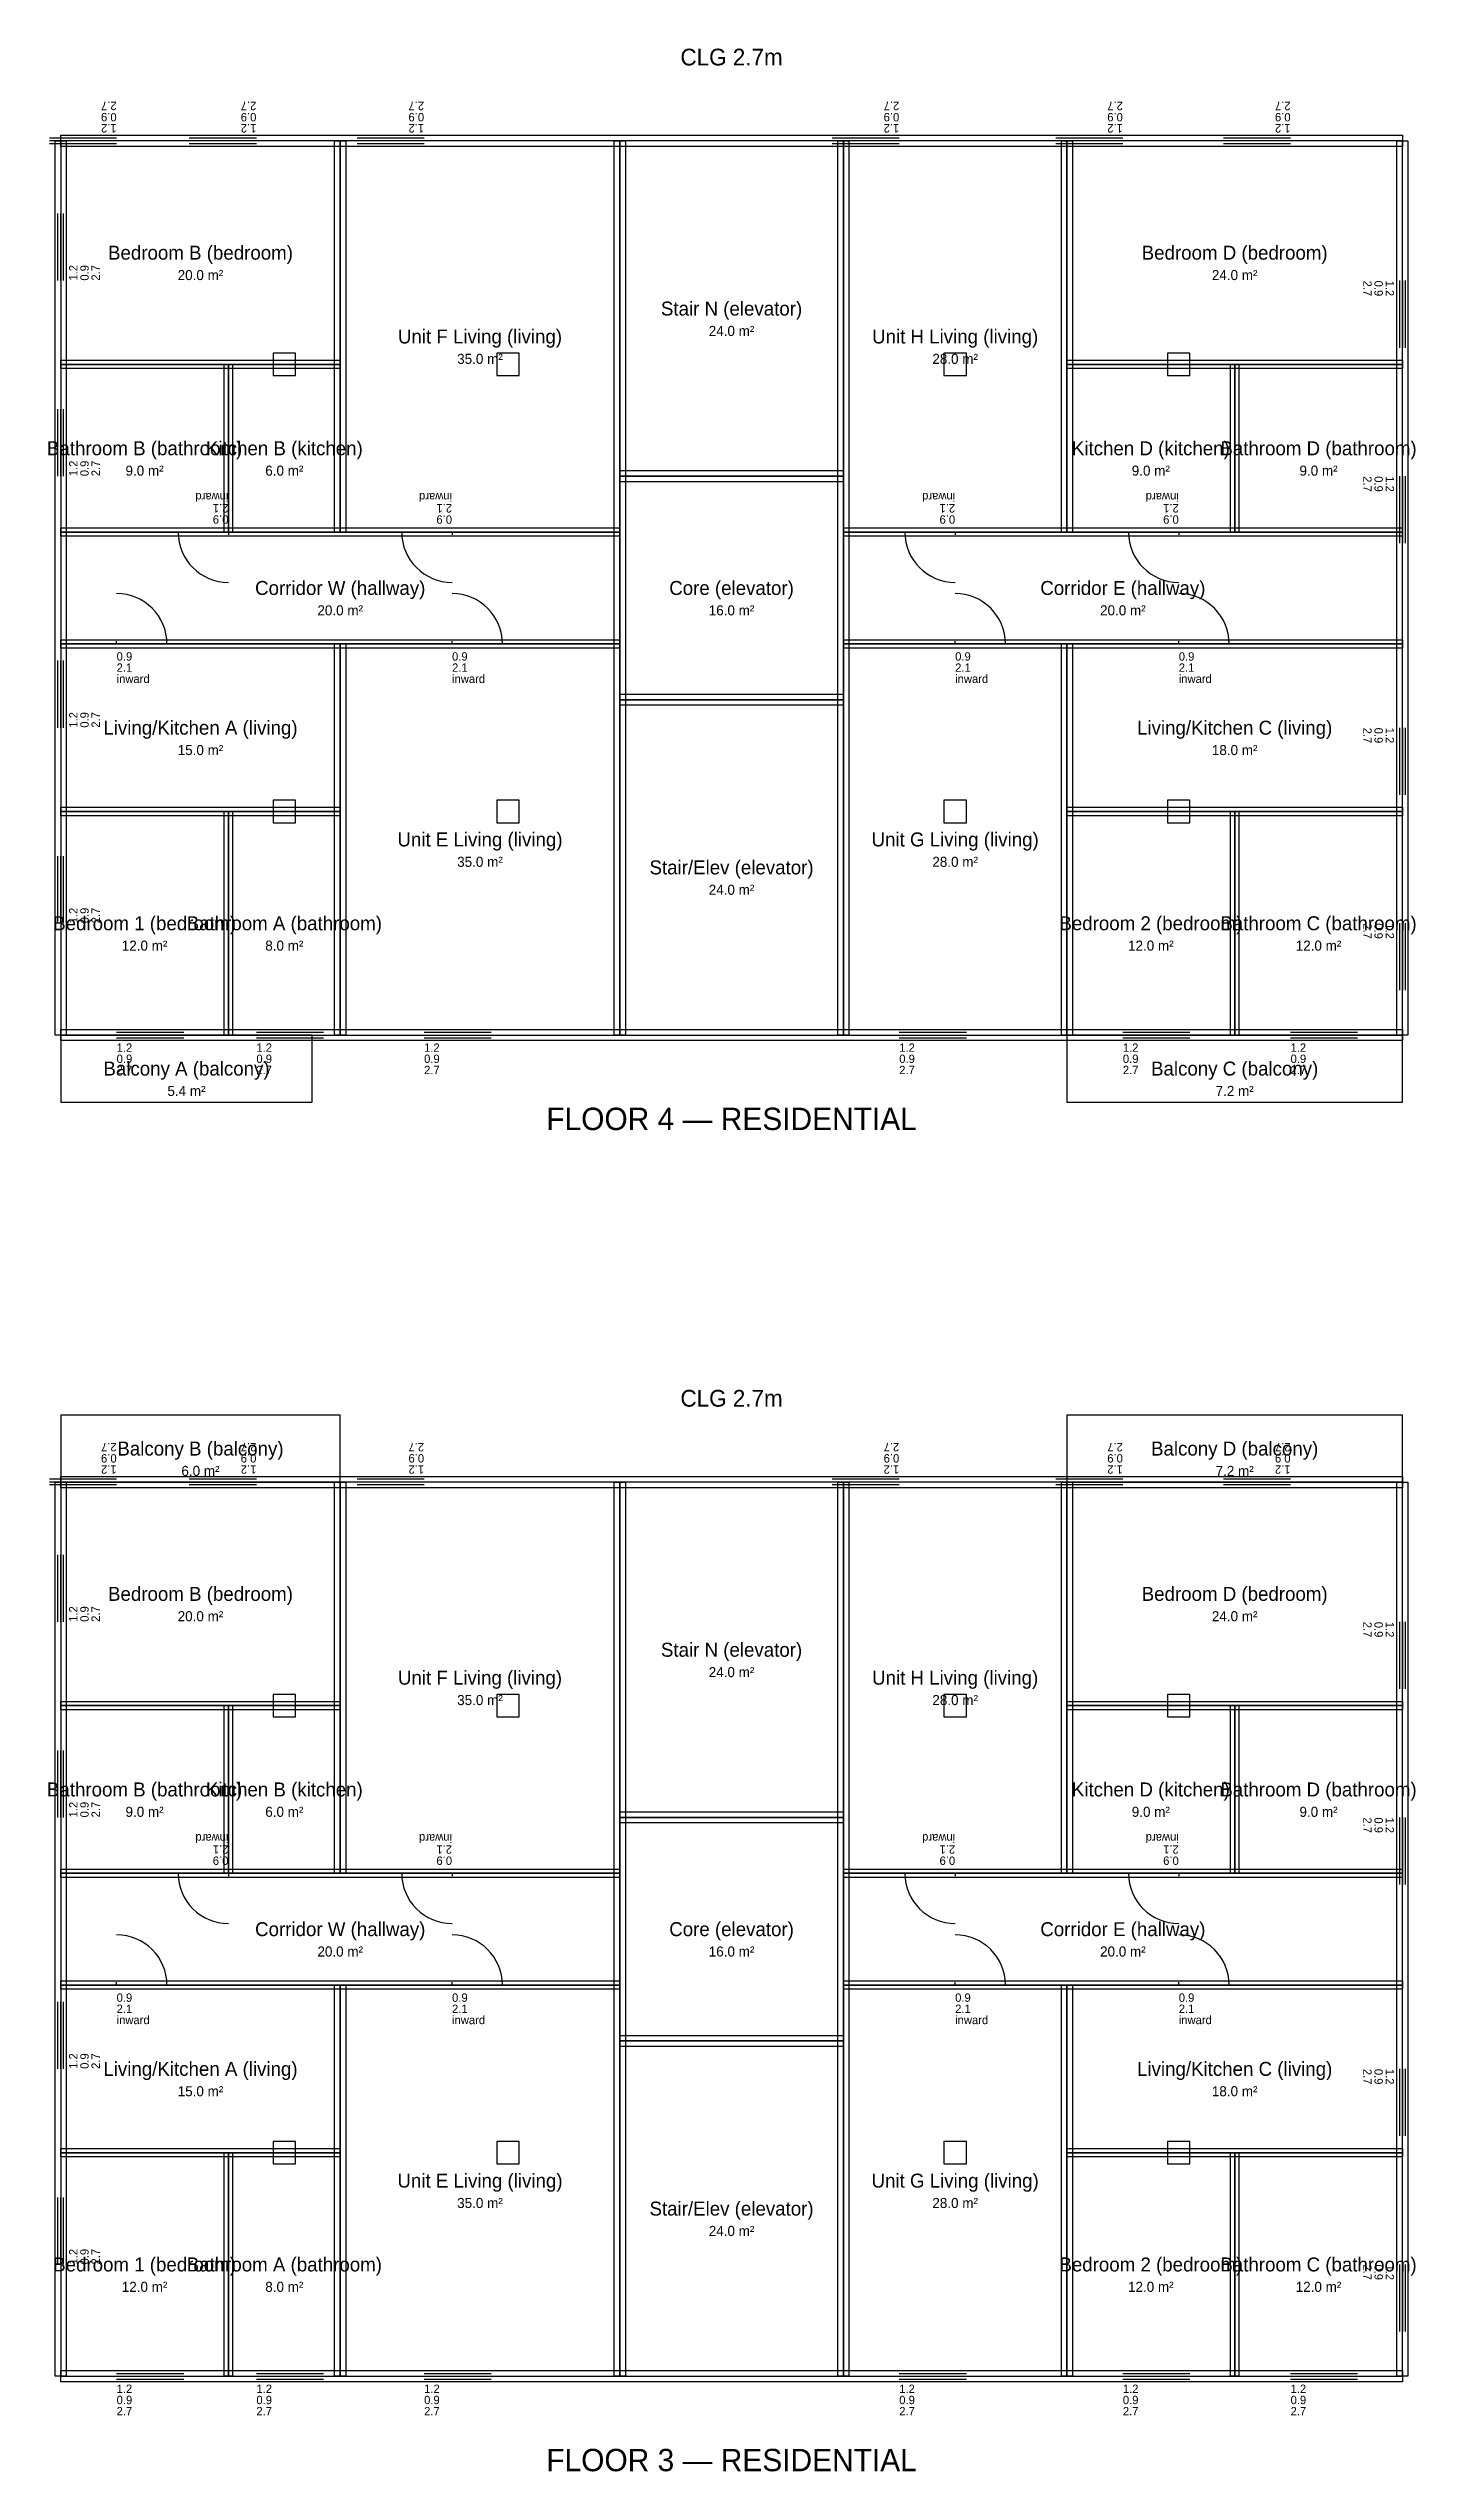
# Model space of a CAD drawing. Header units: metres. Extents: x 0 to 24, y -5 to 138.
# Drawn here: x -0.22 to 24.24, y 46.29 to 89.65 of the extents above; entities that cross this region are included whole.
import ezdxf
from ezdxf.enums import TextEntityAlignment as Align

# ---------------------------------------------------------------- set-up
doc = ezdxf.new("R2010")
doc.units = ezdxf.units.M
for name, color, linetype in [('A-ANNO-CLG', 9, 'Continuous'), ('A-ANNO-FLOR', 7, 'Continuous'), ('A-BALCONY', 6, 'Continuous'), ('A-DOOR', 1, 'Continuous'), ('A-ROOM-AREA', 2, 'Continuous'), ('A-ROOM-BDRY', 3, 'Continuous'), ('A-ROOM-NAME', 2, 'Continuous'), ('A-WALL-EXTR', 7, 'Continuous'), ('A-WALL-PART', 8, 'Continuous'), ('A-WALL-STRC', 5, 'Continuous'), ('A-WINDOW', 4, 'Continuous'), ('S-COLS', 5, 'Continuous')]:
    doc.layers.add(name, color=color, linetype=linetype)

msp = doc.modelspace()

# ---------------------------------------------------------------- texts
at = {"layer": 'A-ANNO-CLG'}
for p in [(12, 89.5), (12, 65.5)]:
    msp.add_text('CLG 2.7m', height=0.3, dxfattribs=at).set_placement(p, align=Align.MIDDLE_CENTER)
at = {"layer": 'A-ANNO-FLOR'}
for s, p in [('FLOOR 4 — RESIDENTIAL', (12, 70.5)), ('FLOOR 3 — RESIDENTIAL', (12, 46.5))]:
    msp.add_text(s, height=0.4, dxfattribs=at).set_placement(p, align=Align.MIDDLE_CENTER)
at = {"layer": 'A-ROOM-AREA'}
for s, p in [('20.0 m²', (2.5, 85.6)), ('24.0 m²', (21, 85.6)), ('24.0 m²', (12, 84.6)), ('35.0 m²', (7.5, 84.1)), ('28.0 m²', (16, 84.1)), ('9.0 m²', (1.5, 82.1)), ('6.0 m²', (4, 82.1)), ('9.0 m²', (19.5, 82.1)), ('9.0 m²', (22.5, 82.1)), ('20.0 m²', (5, 79.6)), ('16.0 m²', (12, 79.6)), ('20.0 m²', (19, 79.6)), ('15.0 m²', (2.5, 77.1)), ('18.0 m²', (21, 77.1)), ('35.0 m²', (7.5, 75.1)), ('28.0 m²', (16, 75.1)), ('24.0 m²', (12, 74.6)), ('12.0 m²', (1.5, 73.6)), ('8.0 m²', (4, 73.6)), ('12.0 m²', (19.5, 73.6)), ('12.0 m²', (22.5, 73.6)), ('5.4 m²', (2.25, 71)), ('7.2 m²', (21, 71)), ('6.0 m²', (2.5, 64.2)), ('7.2 m²', (21, 64.2)), ('20.0 m²', (2.5, 61.6)), ('24.0 m²', (21, 61.6)), ('24.0 m²', (12, 60.6)), ('35.0 m²', (7.5, 60.1)), ('28.0 m²', (16, 60.1)), ('9.0 m²', (1.5, 58.1)), ('6.0 m²', (4, 58.1)), ('9.0 m²', (19.5, 58.1)), ('9.0 m²', (22.5, 58.1)), ('20.0 m²', (5, 55.6)), ('16.0 m²', (12, 55.6)), ('20.0 m²', (19, 55.6)), ('15.0 m²', (2.5, 53.1)), ('18.0 m²', (21, 53.1)), ('35.0 m²', (7.5, 51.1)), ('28.0 m²', (16, 51.1)), ('24.0 m²', (12, 50.6)), ('12.0 m²', (1.5, 49.6)), ('8.0 m²', (4, 49.6)), ('12.0 m²', (19.5, 49.6)), ('12.0 m²', (22.5, 49.6))]:
    msp.add_text(s, height=0.18, dxfattribs=at).set_placement(p, align=Align.MIDDLE_CENTER)
at = {"layer": 'A-ROOM-NAME'}
for s, p in [('Bedroom B (bedroom)', (2.5, 86)), ('Bedroom D (bedroom)', (21, 86)), ('Stair N (elevator)', (12, 85)), ('Unit F Living (living)', (7.5, 84.5)), ('Unit H Living (living)', (16, 84.5)), ('Bathroom B (bathroom)', (1.5, 82.5)), ('Kitchen B (kitchen)', (4, 82.5)), ('Kitchen D (kitchen)', (19.5, 82.5)), ('Bathroom D (bathroom)', (22.5, 82.5)), ('Corridor W (hallway)', (5, 80)), ('Core (elevator)', (12, 80)), ('Corridor E (hallway)', (19, 80)), ('Living/Kitchen A (living)', (2.5, 77.5)), ('Living/Kitchen C (living)', (21, 77.5)), ('Unit E Living (living)', (7.5, 75.5)), ('Unit G Living (living)', (16, 75.5)), ('Stair/Elev (elevator)', (12, 75)), ('Bedroom 1 (bedroom)', (1.5, 74)), ('Bathroom A (bathroom)', (4, 74)), ('Bedroom 2 (bedroom)', (19.5, 74)), ('Bathroom C (bathroom)', (22.5, 74)), ('Balcony A (balcony)', (2.25, 71.4)), ('Balcony C (balcony)', (21, 71.4)), ('Balcony B (balcony)', (2.5, 64.6)), ('Balcony D (balcony)', (21, 64.6)), ('Bedroom B (bedroom)', (2.5, 62)), ('Bedroom D (bedroom)', (21, 62)), ('Stair N (elevator)', (12, 61)), ('Unit F Living (living)', (7.5, 60.5)), ('Unit H Living (living)', (16, 60.5)), ('Bathroom B (bathroom)', (1.5, 58.5)), ('Kitchen B (kitchen)', (4, 58.5)), ('Kitchen D (kitchen)', (19.5, 58.5)), ('Bathroom D (bathroom)', (22.5, 58.5)), ('Corridor W (hallway)', (5, 56)), ('Core (elevator)', (12, 56)), ('Corridor E (hallway)', (19, 56)), ('Living/Kitchen A (living)', (2.5, 53.5)), ('Living/Kitchen C (living)', (21, 53.5)), ('Unit E Living (living)', (7.5, 51.5)), ('Unit G Living (living)', (16, 51.5)), ('Stair/Elev (elevator)', (12, 51)), ('Bedroom 1 (bedroom)', (1.5, 50)), ('Bathroom A (bathroom)', (4, 50)), ('Bedroom 2 (bedroom)', (19.5, 50)), ('Bathroom C (bathroom)', (22.5, 50))]:
    msp.add_text(s, height=0.25, dxfattribs=at).set_placement(p, align=Align.MIDDLE_CENTER)

# ---------------------------------------------------------------- blocks, each defined once
blk = doc.blocks.new('WINDOW-STD')
at = {"layer": 'A-WINDOW'}
for p, q in [((0, 0.05), (1.2, 0.05)), ((0, -0.05), (1.2, -0.05))]:
    blk.add_line(p, q, dxfattribs=at)
at = {"layer": 'A-WINDOW', "color": 4}
blk.add_line((0, 0), (1.2, 0), dxfattribs=at)
at = {"layer": 'A-WINDOW'}
for tag, p in [('WIDTH_M', (0, -0.3)), ('SILL_HEIGHT_M', (0, -0.5)), ('HEAD_HEIGHT_M', (0, -0.7))]:
    blk.add_attdef(tag, p, '', height=0.15, dxfattribs=at)
blk = doc.blocks.new('DOOR-SINGLE')
at = {"layer": 'A-DOOR'}
for q in [(0, 0.05), (0.9, 0)]:
    blk.add_line((0, 0), q, dxfattribs=at)
blk.add_arc((0, 0), 0.9, 0, 90, dxfattribs=at)
for tag, p in [('WIDTH_M', (0, -0.3)), ('HEAD_HEIGHT_M', (0, -0.5)), ('SWING', (0, -0.7))]:
    blk.add_attdef(tag, p, '', height=0.15, dxfattribs=at)

# ---------------------------------------------------------------- linework, layer by layer
at = {"layer": 'A-BALCONY'}
for points in [[(0, 70.8), (4.5, 70.8), (4.5, 72), (0, 72)], [(18, 70.8), (24, 70.8), (24, 72), (18, 72)], [(0, 64), (5, 64), (5, 65.2), (0, 65.2)], [(18, 64), (24, 64), (24, 65.2), (18, 65.2)]]:
    msp.add_lwpolyline(points, close=True, dxfattribs=at)
at = {"layer": 'A-ROOM-BDRY'}
for points in [[(0, 84), (5, 84), (5, 88), (0, 88)], [(5, 81), (10, 81), (10, 88), (5, 88)], [(10, 82), (14, 82), (14, 88), (10, 88)], [(14, 81), (18, 81), (18, 88), (14, 88)], [(18, 84), (24, 84), (24, 88), (18, 88)], [(0, 81), (3, 81), (3, 84), (0, 84)], [(3, 81), (5, 81), (5, 84), (3, 84)], [(18, 81), (21, 81), (21, 84), (18, 84)], [(21, 81), (24, 81), (24, 84), (21, 84)], [(10, 78), (14, 78), (14, 82), (10, 82)], [(0, 79), (10, 79), (10, 81), (0, 81)], [(14, 79), (24, 79), (24, 81), (14, 81)], [(0, 76), (5, 76), (5, 79), (0, 79)], [(5, 72), (10, 72), (10, 79), (5, 79)], [(14, 72), (18, 72), (18, 79), (14, 79)], [(18, 76), (24, 76), (24, 79), (18, 79)], [(10, 72), (14, 72), (14, 78), (10, 78)], [(0, 72), (3, 72), (3, 76), (0, 76)], [(3, 72), (5, 72), (5, 76), (3, 76)], [(18, 72), (21, 72), (21, 76), (18, 76)], [(21, 72), (24, 72), (24, 76), (21, 76)], [(0, 70.8), (4.5, 70.8), (4.5, 72), (0, 72)], [(18, 70.8), (24, 70.8), (24, 72), (18, 72)], [(0, 64), (5, 64), (5, 65.2), (0, 65.2)], [(18, 64), (24, 64), (24, 65.2), (18, 65.2)], [(0, 60), (5, 60), (5, 64), (0, 64)], [(5, 57), (10, 57), (10, 64), (5, 64)], [(10, 58), (14, 58), (14, 64), (10, 64)], [(14, 57), (18, 57), (18, 64), (14, 64)], [(18, 60), (24, 60), (24, 64), (18, 64)], [(0, 57), (3, 57), (3, 60), (0, 60)], [(3, 57), (5, 57), (5, 60), (3, 60)], [(18, 57), (21, 57), (21, 60), (18, 60)], [(21, 57), (24, 57), (24, 60), (21, 60)], [(10, 54), (14, 54), (14, 58), (10, 58)], [(0, 55), (10, 55), (10, 57), (0, 57)], [(14, 55), (24, 55), (24, 57), (14, 57)], [(0, 52), (5, 52), (5, 55), (0, 55)], [(5, 48), (10, 48), (10, 55), (5, 55)], [(14, 48), (18, 48), (18, 55), (14, 55)], [(18, 52), (24, 52), (24, 55), (18, 55)], [(10, 48), (14, 48), (14, 54), (10, 54)], [(0, 48), (3, 48), (3, 52), (0, 52)], [(3, 48), (5, 48), (5, 52), (3, 52)], [(18, 48), (21, 48), (21, 52), (18, 52)], [(21, 48), (24, 48), (24, 52), (21, 52)]]:
    msp.add_lwpolyline(points, close=True, dxfattribs=at)
at = {"layer": 'A-WALL-EXTR'}
for points in [[(24, 87.9), (0, 87.9), (0, 88.1), (24, 88.1)], [(0.1, 88), (0.1, 72), (-0.1, 72), (-0.1, 88)], [(23.9, 72), (23.9, 88), (24.1, 88), (24.1, 72)], [(0, 72.1), (24, 72.1), (24, 71.9), (0, 71.9)], [(0.1, 64), (0.1, 48), (-0.1, 48), (-0.1, 64)], [(24, 63.9), (0, 63.9), (0, 64.1), (24, 64.1)], [(23.9, 48), (23.9, 64), (24.1, 64), (24.1, 48)], [(0, 48.1), (24, 48.1), (24, 47.9), (0, 47.9)]]:
    msp.add_lwpolyline(points, close=True, dxfattribs=at)
at = {"layer": 'A-WALL-PART'}
for points in [[(0, 84.075), (5, 84.075), (5, 83.925), (0, 83.925)], [(2.925, 81), (2.925, 84), (3.075, 84), (3.075, 81)], [(18, 84.075), (24, 84.075), (24, 83.925), (18, 83.925)], [(20.925, 81), (20.925, 84), (21.075, 84), (21.075, 81)], [(0, 81.075), (10, 81.075), (10, 80.925), (0, 80.925)], [(14, 81.075), (24, 81.075), (24, 80.925), (14, 80.925)], [(0, 79.075), (10, 79.075), (10, 78.925), (0, 78.925)], [(14, 79.075), (24, 79.075), (24, 78.925), (14, 78.925)], [(0, 76.075), (5, 76.075), (5, 75.925), (0, 75.925)], [(2.925, 72), (2.925, 76), (3.075, 76), (3.075, 72)], [(18, 76.075), (24, 76.075), (24, 75.925), (18, 75.925)], [(20.925, 72), (20.925, 76), (21.075, 76), (21.075, 72)], [(0, 60.075), (5, 60.075), (5, 59.925), (0, 59.925)], [(2.925, 57), (2.925, 60), (3.075, 60), (3.075, 57)], [(18, 60.075), (24, 60.075), (24, 59.925), (18, 59.925)], [(20.925, 57), (20.925, 60), (21.075, 60), (21.075, 57)], [(0, 57.075), (10, 57.075), (10, 56.925), (0, 56.925)], [(14, 57.075), (24, 57.075), (24, 56.925), (14, 56.925)], [(0, 55.075), (10, 55.075), (10, 54.925), (0, 54.925)], [(14, 55.075), (24, 55.075), (24, 54.925), (14, 54.925)], [(0, 52.075), (5, 52.075), (5, 51.925), (0, 51.925)], [(18, 52.075), (24, 52.075), (24, 51.925), (18, 51.925)], [(2.925, 48), (2.925, 52), (3.075, 52), (3.075, 48)], [(20.925, 48), (20.925, 52), (21.075, 52), (21.075, 48)]]:
    msp.add_lwpolyline(points, close=True, dxfattribs=at)
at = {"layer": 'A-WALL-STRC'}
for points in [[(4.9, 81), (4.9, 88), (5.1, 88), (5.1, 81)], [(9.9, 72), (9.9, 88), (10.1, 88), (10.1, 72)], [(13.9, 72), (13.9, 88), (14.1, 88), (14.1, 72)], [(17.9, 81), (17.9, 88), (18.1, 88), (18.1, 81)], [(10, 82.1), (14, 82.1), (14, 81.9), (10, 81.9)], [(4.9, 72), (4.9, 79), (5.1, 79), (5.1, 72)], [(17.9, 72), (17.9, 79), (18.1, 79), (18.1, 72)], [(10, 78.1), (14, 78.1), (14, 77.9), (10, 77.9)], [(4.9, 57), (4.9, 64), (5.1, 64), (5.1, 57)], [(9.9, 48), (9.9, 64), (10.1, 64), (10.1, 48)], [(13.9, 48), (13.9, 64), (14.1, 64), (14.1, 48)], [(17.9, 57), (17.9, 64), (18.1, 64), (18.1, 57)], [(10, 58.1), (14, 58.1), (14, 57.9), (10, 57.9)], [(4.9, 48), (4.9, 55), (5.1, 55), (5.1, 48)], [(17.9, 48), (17.9, 55), (18.1, 55), (18.1, 48)], [(10, 54.1), (14, 54.1), (14, 53.9), (10, 53.9)]]:
    msp.add_lwpolyline(points, close=True, dxfattribs=at)
at = {"layer": 'S-COLS'}
for points in [[(3.8, 83.8), (4.2, 83.8), (4.2, 84.2), (3.8, 84.2)], [(7.8, 83.8), (8.2, 83.8), (8.2, 84.2), (7.8, 84.2)], [(15.8, 83.8), (16.2, 83.8), (16.2, 84.2), (15.8, 84.2)], [(19.8, 83.8), (20.2, 83.8), (20.2, 84.2), (19.8, 84.2)], [(3.8, 75.8), (4.2, 75.8), (4.2, 76.2), (3.8, 76.2)], [(7.8, 75.8), (8.2, 75.8), (8.2, 76.2), (7.8, 76.2)], [(15.8, 75.8), (16.2, 75.8), (16.2, 76.2), (15.8, 76.2)], [(19.8, 75.8), (20.2, 75.8), (20.2, 76.2), (19.8, 76.2)], [(3.8, 59.8), (4.2, 59.8), (4.2, 60.2), (3.8, 60.2)], [(7.8, 59.8), (8.2, 59.8), (8.2, 60.2), (7.8, 60.2)], [(15.8, 59.8), (16.2, 59.8), (16.2, 60.2), (15.8, 60.2)], [(19.8, 59.8), (20.2, 59.8), (20.2, 60.2), (19.8, 60.2)], [(3.8, 51.8), (4.2, 51.8), (4.2, 52.2), (3.8, 52.2)], [(7.8, 51.8), (8.2, 51.8), (8.2, 52.2), (7.8, 52.2)], [(15.8, 51.8), (16.2, 51.8), (16.2, 52.2), (15.8, 52.2)], [(19.8, 51.8), (20.2, 51.8), (20.2, 52.2), (19.8, 52.2)]]:
    msp.add_lwpolyline(points, close=True, dxfattribs=at)

# ---------------------------------------------------------------- block references
at = {"layer": 'A-DOOR', "rotation": 180}
for p in [(3, 81), (7, 81), (16, 81), (20, 81), (3, 57), (7, 57), (16, 57), (20, 57)]:
    msp.add_blockref('DOOR-SINGLE', p, dxfattribs=at).add_auto_attribs({'WIDTH_M': '0.9', 'HEAD_HEIGHT_M': '2.1', 'SWING': 'inward'})
at = {"layer": 'A-DOOR'}
for p in [(1, 79), (7, 79), (16, 79), (20, 79), (1, 55), (7, 55), (16, 55), (20, 55)]:
    msp.add_blockref('DOOR-SINGLE', p, dxfattribs=at).add_auto_attribs({'WIDTH_M': '0.9', 'HEAD_HEIGHT_M': '2.1', 'SWING': 'inward'})
at = {"layer": 'A-WINDOW'}
for p, rotation in [((1, 88), 180), ((3.5, 88), 180), ((6.5, 88), 180), ((15, 88), 180), ((19, 88), 180), ((22, 88), 180), ((0, 85.5), 90), ((24, 85.5), 270), ((0, 82), 90), ((24, 82), 270), ((0, 77.5), 90), ((24, 77.5), 270), ((0, 74), 90), ((24, 74), 270), ((1, 64), 180), ((3.5, 64), 180), ((6.5, 64), 180), ((15, 64), 180), ((19, 64), 180), ((22, 64), 180), ((0, 61.5), 90), ((24, 61.5), 270), ((0, 58), 90), ((24, 58), 270), ((0, 53.5), 90), ((24, 53.5), 270), ((0, 50), 90), ((24, 50), 270)]:
    msp.add_blockref('WINDOW-STD', p, dxfattribs=dict(at, rotation=rotation)).add_auto_attribs({'WIDTH_M': '1.2', 'SILL_HEIGHT_M': '0.9', 'HEAD_HEIGHT_M': '2.7'})
for p in [(1, 72), (3.5, 72), (6.5, 72), (15, 72), (19, 72), (22, 72), (1, 48), (3.5, 48), (6.5, 48), (15, 48), (19, 48), (22, 48)]:
    msp.add_blockref('WINDOW-STD', p, dxfattribs=at).add_auto_attribs({'WIDTH_M': '1.2', 'SILL_HEIGHT_M': '0.9', 'HEAD_HEIGHT_M': '2.7'})

msp.set_redraw_order([(e.dxf.handle, doc.entitydb.next_handle()) for e in msp.query("TEXT MTEXT ATTDEF DIMENSION ARC_DIMENSION")])  # texts and dimensions are drawn at this point

doc.saveas('drawing.dxf')
